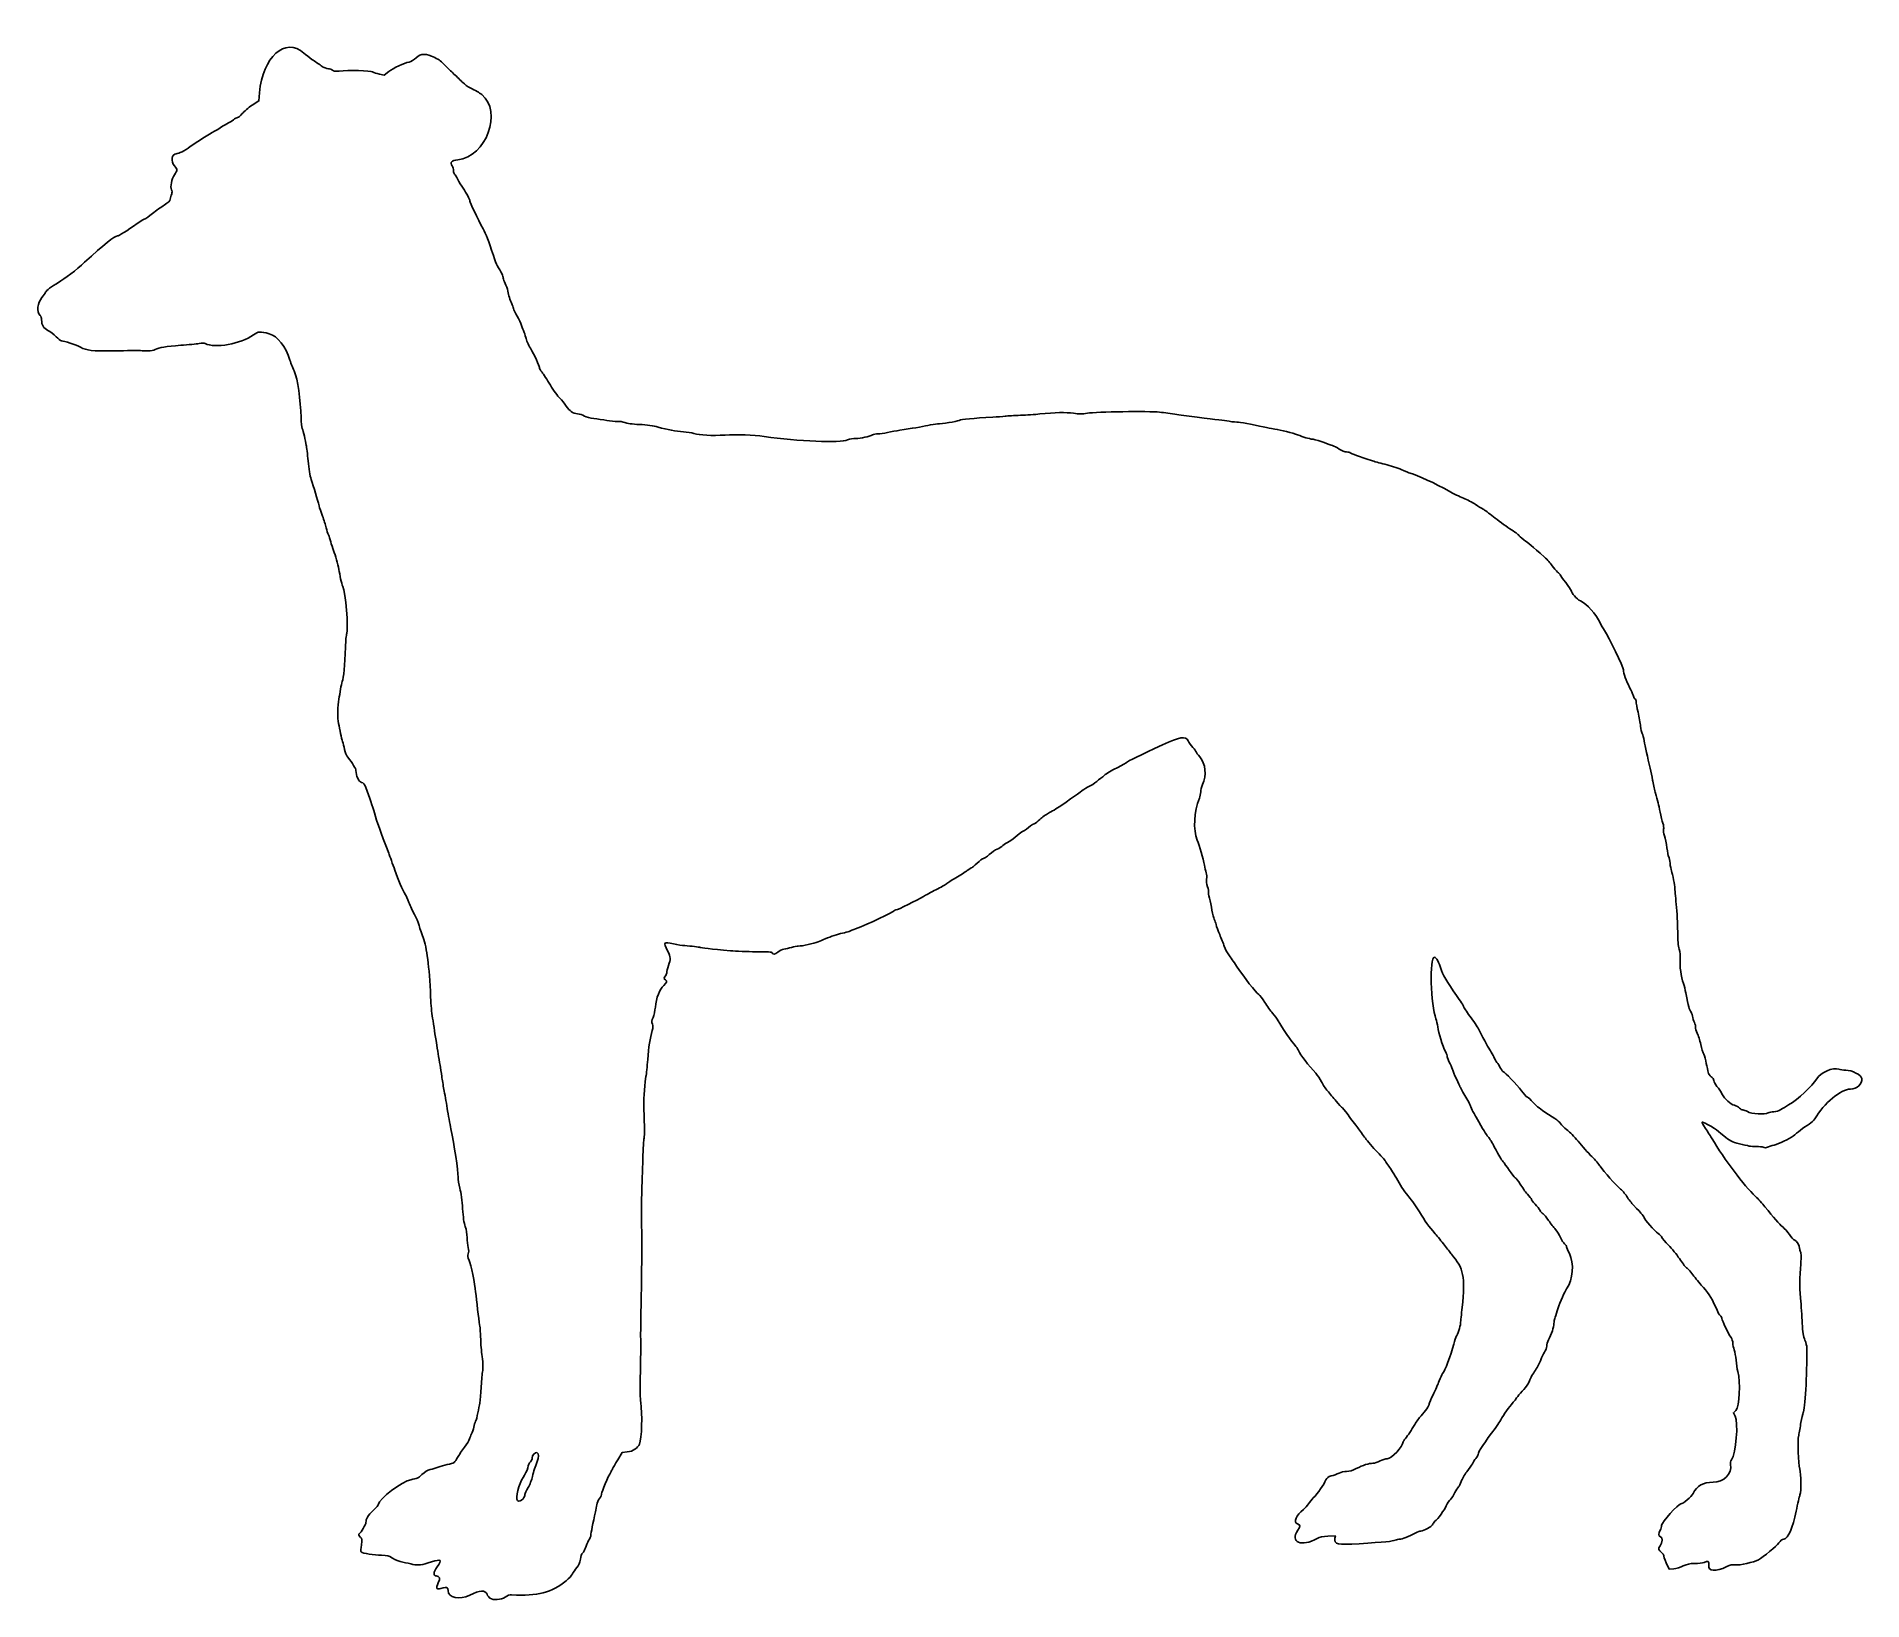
# Model space of a CAD drawing. Extents: x -1 to 1515, y -1 to 1297.
import ezdxf

# ---------------------------------------------------------------- set-up
doc = ezdxf.new("R2010")
doc.units = 0
doc.layers.get('0').update_dxf_attribs({"linetype": 'CONTINUOUS'})

msp = doc.modelspace()

# ---------------------------------------------------------------- linework, layer by layer
at = {"color": 7}
for points in [[(283.416855, 1266.018615), (287.454855, 1265.180415), (291.291855, 1268.108565)], [(177.73929, 1240.16688), (183.378915, 1243.83528), (183.938205, 1250.55333)], [(1408.998255, 152.374065), (1407.50613, 155.163615), (1409.42418, 157.081665)], [(489.242805, 122.537475), (484.900155, 121.9941), (481.285605, 115.9941)], [(402.69543, 83.752725), (402.69525, 83.7525)], [(1076.73768, 50.922765), (1077.16878, 53.07834), (1070.900655, 52.684365)], [(1357.97553, 25.63149), (1354.13103, 25.32084), (1351.66338, 30.662865)], [(375.23028, 1.214625), (375.27, 1.125)]]:
    msp.add_lwpolyline(points, dxfattribs=at)
for points in [[(183.938205, 1250.55333), (186.41313, 1280.28108), (205.374705, 1297.23183), (220.733955, 1283.44683)], [(220.733955, 1283.44683), (222.304305, 1282.03743), (225.341805, 1279.69968), (227.483955, 1278.251805)], [(227.483955, 1278.251805), (229.626105, 1276.80393), (233.020005, 1274.45793), (235.025955, 1273.03848)], [(291.291855, 1268.108565), (295.271055, 1271.14524), (303.748605, 1275.15159), (308.172855, 1276.086315)], [(308.172855, 1276.086315), (309.57228, 1276.381942), (312.19203, 1277.983215), (313.994505, 1279.644765)], [(313.994505, 1279.644765), (317.933955, 1283.27604), (322.321005, 1283.325465), (329.338005, 1279.81746)], [(329.338005, 1279.81746), (333.17013, 1277.901735), (334.63398, 1276.76286), (339.003255, 1272.29796)], [(235.025955, 1273.03848), (237.38493, 1271.369205), (239.53803, 1270.457655), (241.121655, 1270.457655)], [(241.121655, 1270.457655), (242.46828, 1270.457655), (244.019655, 1269.91596), (244.569105, 1269.253905)], [(244.569105, 1269.253905), (245.38998, 1268.264805), (246.37608, 1268.15178), (250.098405, 1268.619915)], [(250.098405, 1268.619915), (257.354505, 1269.532515), (275.953905, 1269.018615), (277.798155, 1267.85454)], [(277.798155, 1267.85454), (278.667555, 1267.305787), (281.195955, 1266.47964), (283.416855, 1266.018615)], [(339.003255, 1272.29796), (340.034505, 1271.244135), (342.89283, 1268.45841), (345.355005, 1266.10746)], [(345.355005, 1266.10746), (347.817255, 1263.75651), (351.10323, 1260.58521), (352.65723, 1259.06016)], [(352.65723, 1259.06016), (354.21123, 1257.53511), (356.92173, 1255.582785), (358.68048, 1254.72171)], [(368.36148, 1249.08306), (385.83573, 1235.01456), (371.94663, 1197.05406), (348.53523, 1194.89481)], [(358.68048, 1254.72171), (363.57798, 1252.32396), (366.31848, 1250.727585), (368.36148, 1249.08306)], [(156.756165, 1224.724305), (158.612415, 1225.652805), (161.085165, 1227.210105), (162.25119, 1228.184955)], [(162.25119, 1228.184955), (163.41369, 1229.159955), (164.98119, 1229.957955), (165.72369, 1229.957955)], [(165.72369, 1229.957955), (166.468868, 1229.957955), (168.20829, 1231.42953), (169.58904, 1233.22818)], [(169.58904, 1233.22818), (170.96979, 1235.02683), (174.637365, 1238.14923), (177.73929, 1240.16688)], [(126.381165, 1205.865405), (131.959665, 1209.94038), (142.014165, 1216.253655), (146.631165, 1218.581655)], [(146.631165, 1218.581655), (147.868665, 1219.205475), (149.893665, 1220.462955), (151.131165, 1221.376005)], [(151.131165, 1221.376005), (152.368665, 1222.289055), (154.899915, 1223.795805), (156.756165, 1224.724305)], [(113.245665, 1189.94478), (110.050665, 1193.59728), (111.033165, 1199.95728), (114.805665, 1199.95728)], [(114.805665, 1199.95728), (116.805015, 1199.95728), (121.745115, 1202.47863), (126.381165, 1205.865405)], [(110.906963, 1170.12108), (109.644488, 1172.47998), (110.903213, 1178.93433), (113.332463, 1182.55533)], [(113.332463, 1182.55533), (116.014538, 1186.55403), (116.011688, 1186.79448), (113.245665, 1189.94478)], [(348.53523, 1194.89481), (343.36728, 1194.418208), (341.86683, 1192.798185), (343.825305, 1189.809285)], [(343.825305, 1189.809285), (344.473373, 1188.820185), (345.00363, 1187.006535), (345.00363, 1185.77886)], [(345.00363, 1185.77886), (345.00363, 1184.551185), (345.34755, 1183.33416), (345.76788, 1183.07436)], [(345.76788, 1183.07436), (346.188218, 1182.814575), (347.409105, 1180.85406), (348.48093, 1178.71761)], [(110.989703, 1166.49318), (111.447038, 1167.90348), (111.418253, 1169.16573), (110.906963, 1170.12108)], [(348.48093, 1178.71761), (349.552755, 1176.58116), (351.54903, 1173.26031), (352.91718, 1171.33791)], [(352.91718, 1171.33791), (355.879905, 1167.174735), (358.503705, 1162.18191), (358.503705, 1160.70666)], [(95.083403, 1150.267905), (97.956428, 1152.63978), (102.367253, 1155.842655), (104.885153, 1157.38533)], [(104.885153, 1157.38533), (108.274928, 1159.46223), (109.570328, 1160.727555), (109.875803, 1162.26033)], [(109.875803, 1162.26033), (110.1027, 1163.398905), (110.603955, 1165.30368), (110.989703, 1166.49318)], [(358.503705, 1160.70666), (358.503705, 1159.589235), (365.00643, 1145.97816), (369.491205, 1137.70791)], [(65.943503, 1131.701655), (67.123403, 1131.706155), (73.847003, 1135.92438), (82.385753, 1142.017905)], [(82.385753, 1142.017905), (85.420403, 1144.18353), (88.343528, 1145.955405), (88.881503, 1145.955405)], [(88.881503, 1145.955405), (89.419508, 1145.955405), (92.210378, 1147.89603), (95.083403, 1150.267905)], [(369.491205, 1137.70791), (372.143055, 1132.81791), (373.95438, 1128.14016), (378.058455, 1115.58291)], [(38.722253, 1109.879655), (54.782003, 1124.735655), (63.460253, 1131.692655), (65.943503, 1131.701655)], [(16.991753, 1093.080405), (22.076303, 1095.97578), (31.907753, 1103.576655), (38.722253, 1109.879655)], [(378.058455, 1115.58291), (379.27188, 1111.87041), (380.665605, 1108.15791), (381.15558, 1107.33291)], [(381.15558, 1107.33291), (384.501405, 1101.699735), (386.22813, 1098.12366), (386.239905, 1096.80366)], [(6.335753, 1085.035155), (6.82086, 1086.493905), (11.105153, 1089.728805), (16.991753, 1093.080405)], [(386.239905, 1096.80366), (386.247405, 1095.96276), (386.970938, 1093.93776), (387.84783, 1092.30366)], [(387.84783, 1092.30366), (388.724723, 1090.66956), (389.69823, 1087.81386), (390.01128, 1085.95761)], [(1.781603, 1065.803955), (-1.210297, 1069.11003), (-0.486847, 1076.089455), (3.320078, 1080.645705)], [(3.320078, 1080.645705), (4.741778, 1082.347305), (6.098828, 1084.32258), (6.335753, 1085.035155)], [(390.01128, 1085.95761), (390.60651, 1082.42796), (391.824705, 1078.631685), (393.38058, 1075.45761)], [(2.995328, 1062.196305), (2.995328, 1063.44288), (2.449163, 1065.06633), (1.781603, 1065.803955)], [(8.273078, 1053.316305), (4.449128, 1055.251305), (2.995328, 1057.703805), (2.995328, 1062.196305)], [(393.38058, 1075.45761), (393.886088, 1074.42636), (394.51758, 1072.666935), (394.78398, 1071.54771)], [(394.78398, 1071.54771), (395.050328, 1070.42856), (396.408105, 1067.55981), (397.801305, 1065.17271)], [(397.801305, 1065.17271), (399.194505, 1062.78561), (400.873305, 1059.23346), (401.53203, 1057.27896)], [(15.061328, 1048.096155), (13.313378, 1049.961105), (10.258628, 1052.31018), (8.273078, 1053.316305)], [(19.601603, 1044.705405), (18.852398, 1044.705405), (16.809278, 1046.23128), (15.061328, 1048.096155)], [(178.864853, 1049.6196), (168.502103, 1042.11285), (146.664353, 1038.2181), (138.733853, 1042.461975)], [(192.004853, 1050.49335), (184.182353, 1052.6817), (182.981603, 1052.601825), (178.864853, 1049.6196)], [(209.209853, 1028.59335), (205.534853, 1040.16585), (198.942353, 1048.55835), (192.004853, 1050.49335)], [(401.53203, 1057.27896), (402.19074, 1055.32446), (403.032705, 1053.13071), (403.40298, 1052.40396)], [(403.40298, 1052.40396), (403.773308, 1051.677173), (404.463855, 1049.43651), (404.937555, 1047.424635)], [(404.937555, 1047.424635), (405.411233, 1045.41276), (407.15013, 1041.452835), (408.801855, 1038.624885)], [(35.260103, 1039.447905), (31.852103, 1041.187905), (21.364853, 1044.705405), (19.601603, 1044.705405)], [(63.380603, 1036.42128), (43.974353, 1036.187355), (41.032853, 1036.503885), (35.260103, 1039.447905)], [(85.130603, 1036.566773), (83.480603, 1036.611098), (73.693103, 1036.545623), (63.380603, 1036.42128)], [(91.635728, 1036.39215), (89.707928, 1036.4439), (86.780603, 1036.522492), (85.130603, 1036.566773)], [(97.260728, 1037.41575), (96.094778, 1036.801005), (93.563528, 1036.3404), (91.635728, 1036.39215)], [(118.505228, 1040.962425), (106.127228, 1040.12775), (100.679228, 1039.218225), (97.260728, 1037.41575)], [(133.738478, 1042.475325), (131.753903, 1042.074345), (124.898978, 1041.393525), (118.505228, 1040.962425)], [(138.733853, 1042.461975), (137.825828, 1042.947953), (136.100528, 1042.95255), (133.738478, 1042.475325)], [(408.801855, 1038.624885), (412.288755, 1032.654435), (416.253555, 1024.058385), (416.253555, 1022.468385)], [(213.027578, 1018.84335), (211.844978, 1021.31835), (210.127028, 1025.70585), (209.209853, 1028.59335)], [(218.357603, 980.96835), (218.03205, 995.1966), (215.404328, 1013.86935), (213.027578, 1018.84335)], [(416.253555, 1022.468385), (416.253555, 1021.8639), (417.238905, 1020.12351), (418.443105, 1018.600785)], [(418.443105, 1018.600785), (419.64738, 1017.078135), (422.784855, 1012.288485), (425.415405, 1007.957535)], [(425.415405, 1007.957535), (428.04588, 1003.626285), (431.532405, 998.732535), (433.163655, 997.082535)], [(433.163655, 997.082535), (434.79453, 995.432535), (437.20263, 992.50236), (438.515055, 990.57096)], [(438.515055, 990.57096), (441.449055, 986.253135), (443.74143, 984.69186), (447.912555, 984.17046)], [(831.753255, 983.98146), (844.036005, 985.282635), (853.665255, 985.483035), (859.724505, 984.563505)], [(871.177005, 984.61833), (878.49018, 985.84713), (922.201755, 986.48103), (931.128255, 985.48773)], [(931.128255, 985.48773), (934.840755, 985.07463), (941.253255, 984.230505), (945.378255, 983.61198)], [(219.388253, 971.96835), (218.911058, 972.9996), (218.447228, 977.0496), (218.357603, 980.96835)], [(221.155628, 965.59335), (220.66077, 968.06835), (219.865478, 970.9371), (219.388253, 971.96835)], [(447.912555, 984.17046), (449.68143, 983.949353), (452.258805, 983.08791), (453.64008, 982.25616)], [(453.64008, 982.25616), (455.09088, 981.38256), (458.416605, 980.49096), (461.51508, 980.14506)], [(461.51508, 980.14506), (464.465055, 979.815735), (469.24083, 979.13331), (472.12833, 978.628635)], [(472.12833, 978.628635), (475.01583, 978.1239), (478.96893, 977.776185), (480.91308, 977.855985)], [(480.91308, 977.855985), (482.85708, 977.935763), (485.67408, 977.488613), (487.17303, 976.86231)], [(487.17303, 976.86231), (488.84088, 976.165448), (493.58073, 975.547635), (499.38828, 975.27006)], [(499.38828, 975.27006), (505.765905, 974.965298), (510.84603, 974.26176), (514.87803, 973.124835)], [(514.87803, 973.124835), (522.73653, 970.909185), (529.25703, 969.69036), (535.80678, 969.212985)], [(705.378255, 968.610435), (708.265755, 969.23019), (712.822005, 970.06386), (715.503255, 970.463085)], [(715.503255, 970.463085), (724.972005, 971.87286), (733.935255, 973.451235), (738.753255, 974.55726)], [(738.753255, 974.55726), (741.434505, 975.17274), (744.978255, 975.69531), (746.628255, 975.71856)], [(746.628255, 975.71856), (750.93933, 975.779235), (761.987505, 977.60931), (764.628255, 978.70026)], [(764.628255, 978.70026), (766.686705, 979.550535), (776.235255, 980.44341), (792.753255, 981.330135)], [(792.753255, 981.330135), (796.259505, 981.518363), (800.815755, 981.878513), (802.878255, 982.13046)], [(802.878255, 982.13046), (804.940755, 982.382423), (810.678255, 982.732148), (815.628255, 982.90761)], [(815.628255, 982.90761), (820.578255, 983.083095), (827.834505, 983.566343), (831.753255, 983.98146)], [(859.724505, 984.563505), (864.31008, 983.867588), (866.779455, 983.8794), (871.177005, 984.61833)], [(945.378255, 983.61198), (949.503255, 982.99341), (957.097005, 981.96243), (962.253255, 981.320805)], [(962.253255, 981.320805), (979.843005, 979.13223), (983.629005, 978.644655), (988.878255, 977.892405)], [(988.878255, 977.892405), (991.765755, 977.47857), (995.309505, 977.12688), (996.753255, 977.11083)], [(996.753255, 977.11083), (998.197005, 977.09478), (1002.584505, 976.397115), (1006.503255, 975.560505)], [(1006.503255, 975.560505), (1017.728505, 973.163955), (1023.915255, 971.92383), (1026.753255, 971.501505)], [(1026.753255, 971.501505), (1031.45733, 970.80144), (1042.047255, 968.120205), (1045.501755, 966.75438)], [(222.727928, 958.09335), (222.35802, 959.74335), (221.650478, 963.11835), (221.155628, 965.59335)], [(224.261528, 944.96835), (223.78797, 950.5371), (223.097828, 956.44335), (222.727928, 958.09335)], [(535.80678, 969.212985), (538.73358, 968.999655), (542.647005, 968.368635), (544.50303, 967.810785)], [(544.50303, 967.810785), (549.509955, 966.305985), (559.38828, 965.80911), (570.37803, 966.509235)], [(570.37803, 966.509235), (580.17078, 967.133115), (593.92428, 966.620055), (603.00303, 965.29221)], [(603.00303, 965.29221), (630.73728, 961.235685), (665.98278, 959.81106), (672.16653, 962.49651)], [(672.16653, 962.49651), (673.70013, 963.162578), (676.80558, 963.707535), (679.06743, 963.707535)], [(679.06743, 963.707535), (683.23248, 963.707535), (690.14868, 965.180085), (692.90043, 966.652635)], [(692.90043, 966.652635), (693.72768, 967.095353), (695.692305, 967.46346), (697.266255, 967.470585)], [(697.266255, 967.470585), (698.84028, 967.478085), (702.49053, 967.99068), (705.378255, 968.610435)], [(1045.501755, 966.75438), (1050.910155, 964.61643), (1054.378755, 963.60108), (1058.512005, 962.946405)], [(1058.512005, 962.946405), (1060.63833, 962.609565), (1064.74053, 961.439055), (1067.628255, 960.34518)], [(1067.628255, 960.34518), (1070.515755, 959.25138), (1073.722005, 958.08873), (1074.753255, 957.761505)], [(1074.753255, 957.761505), (1075.784505, 957.434325), (1078.297455, 956.10708), (1080.337605, 954.81213)], [(226.853003, 929.59335), (225.741428, 932.965725), (224.814578, 938.46435), (224.261528, 944.96835)], [(1080.337605, 954.81213), (1082.444055, 953.475105), (1085.053005, 952.457655), (1086.375105, 952.457655)], [(1086.375105, 952.457655), (1087.65558, 952.457655), (1089.02388, 952.139213), (1089.415755, 951.750015)], [(1089.415755, 951.750015), (1090.046955, 951.123113), (1096.91433, 948.626715), (1107.003255, 945.35679)], [(1107.003255, 945.35679), (1108.859505, 944.755148), (1113.91968, 943.36344), (1118.248005, 942.264165)], [(1118.248005, 942.264165), (1122.576405, 941.16489), (1128.651255, 939.164715), (1131.748005, 937.81944)], [(233.381078, 907.84335), (232.173578, 912.441075), (228.781628, 923.7426), (226.853003, 929.59335)], [(1131.748005, 937.81944), (1134.84468, 936.474165), (1138.222005, 935.13894), (1139.253255, 934.85229)], [(1139.253255, 934.85229), (1145.19588, 933.20064), (1160.148255, 926.26704), (1171.503255, 919.89654)], [(1171.503255, 919.89654), (1175.009505, 917.92959), (1180.357755, 915.32934), (1183.387755, 914.118165)], [(1183.387755, 914.118165), (1186.417755, 912.90699), (1190.805255, 910.62414), (1193.137755, 909.045165)], [(236.224778, 899.21835), (235.094078, 902.3121), (233.814428, 906.19335), (233.381078, 907.84335)], [(239.223428, 889.6071), (238.704825, 891.7995), (237.355403, 896.1246), (236.224778, 899.21835)], [(1193.137755, 909.045165), (1195.470255, 907.46619), (1198.39113, 905.64714), (1199.62863, 905.00289)], [(1199.62863, 905.00289), (1200.86613, 904.35864), (1204.74738, 901.52289), (1208.25363, 898.70124)], [(1208.25363, 898.70124), (1211.75988, 895.87959), (1217.91963, 891.419565), (1221.94113, 888.78999)], [(241.166303, 883.6071), (240.616343, 884.7147), (239.742053, 887.4147), (239.223428, 889.6071)], [(243.062003, 877.84335), (242.569343, 879.90585), (241.716278, 882.4995), (241.166303, 883.6071)], [(1221.94113, 888.78999), (1225.963005, 886.16049), (1229.25363, 883.72689), (1229.25363, 883.38189)], [(1229.25363, 883.38189), (1229.25363, 883.036905), (1231.194255, 881.34069), (1233.56613, 879.61239)], [(1233.56613, 879.61239), (1237.58868, 876.681465), (1239.83088, 874.780815), (1250.69238, 865.09539)], [(245.347403, 870.597525), (244.583078, 872.520225), (243.554603, 875.78085), (243.062003, 877.84335)], [(249.800078, 854.968275), (248.925128, 859.6755), (246.992528, 866.459025), (245.347403, 870.597525)], [(1250.69238, 865.09539), (1252.99713, 863.040165), (1255.899555, 859.833915), (1257.14223, 857.97039)], [(251.238353, 847.198275), (250.792305, 849.61545), (250.145078, 853.111875), (249.800078, 854.968275)], [(1257.14223, 857.97039), (1258.38483, 856.106865), (1260.380805, 853.79829), (1261.57773, 852.84024)], [(1261.57773, 852.84024), (1262.774655, 851.88219), (1263.75393, 850.780215), (1263.75393, 850.391415)], [(1263.75393, 850.391415), (1263.75393, 850.002563), (1265.77893, 847.13619), (1268.25393, 844.021665)], [(253.098728, 840.77415), (252.521565, 841.890225), (251.684378, 844.7811), (251.238353, 847.198275)], [(256.315253, 801.7179), (257.873378, 805.698375), (255.341978, 836.43615), (253.098728, 840.77415)], [(1268.25393, 844.021665), (1270.72893, 840.90714), (1272.75393, 838.01994), (1272.75393, 837.60564)], [(1272.75393, 837.60564), (1272.75393, 835.598865), (1277.531805, 830.151465), (1280.45868, 828.82164)], [(1280.45868, 828.82164), (1286.15823, 826.23159), (1293.35343, 818.12589), (1297.18968, 809.97414)], [(1297.18968, 809.97414), (1297.864755, 808.53969), (1299.346155, 806.00844), (1300.48173, 804.34914)], [(1300.48173, 804.34914), (1303.811805, 799.48344), (1316.25423, 773.62764), (1316.25423, 771.57339)], [(252.573728, 761.9679), (253.770878, 765.0759), (254.733728, 775.30065), (255.257528, 790.4679)], [(255.257528, 790.4679), (255.435608, 795.62415), (255.911588, 800.68665), (256.315253, 801.7179)], [(251.195003, 755.5929), (251.55609, 758.0679), (252.176528, 760.93665), (252.573728, 761.9679)], [(1316.25423, 771.57339), (1316.25423, 769.045215), (1318.566855, 762.47589), (1321.37298, 757.03314)], [(249.567923, 727.0929), (248.544473, 731.54085), (248.638373, 742.07415), (249.748403, 747.3429)], [(249.748403, 747.3429), (250.182938, 749.4054), (250.833878, 753.1179), (251.195003, 755.5929)], [(1321.37298, 757.03314), (1322.635155, 754.58514), (1323.88908, 751.668015), (1324.159605, 750.550515)], [(1324.159605, 750.550515), (1324.430055, 749.43309), (1325.124555, 748.12614), (1325.702805, 747.646215)], [(1325.702805, 747.646215), (1326.28113, 747.16629), (1326.75423, 746.031765), (1326.75423, 745.125015)], [(1326.75423, 745.125015), (1326.75423, 744.218265), (1327.45833, 740.293965), (1328.31888, 736.404015)], [(1328.31888, 736.404015), (1329.179505, 732.514365), (1330.12458, 727.307265), (1330.419105, 724.832265)], [(251.257298, 718.8429), (250.802693, 721.3179), (250.042448, 725.0304), (249.567923, 727.0929)], [(252.853073, 712.0929), (252.42999, 713.3304), (251.711873, 716.3679), (251.257298, 718.8429)], [(954.841455, 712.66734), (952.76523, 716.820015), (947.79918, 716.06649), (933.609705, 709.44564)], [(958.779855, 707.227665), (957.278955, 708.88899), (955.50663, 711.33684), (954.841455, 712.66734)], [(1330.419105, 724.832265), (1330.713555, 722.357265), (1331.343855, 719.62434), (1331.81958, 718.759065)], [(1331.81958, 718.759065), (1332.29538, 717.89379), (1333.03383, 715.19379), (1333.460505, 712.759065)], [(1333.460505, 712.759065), (1334.243955, 708.28899), (1336.279305, 698.916315), (1338.412005, 689.957565)], [(254.567798, 705.494625), (254.047778, 707.88615), (253.276148, 710.8554), (252.853073, 712.0929)], [(257.136548, 699.119625), (256.243748, 700.23435), (255.087773, 703.1031), (254.567798, 705.494625)], [(264.002723, 688.051875), (264.002723, 689.4909), (261.095873, 694.1766), (257.136548, 699.119625)], [(933.609705, 709.44564), (914.789955, 700.66464), (904.952955, 695.83464), (903.743955, 694.78314)], [(961.50873, 703.50489), (961.50873, 703.89111), (960.280755, 705.56634), (958.779855, 707.227665)], [(964.48458, 699.36429), (962.847855, 701.25534), (961.50873, 703.11864), (961.50873, 703.50489)], [(966.77823, 676.36254), (970.356405, 684.24804), (969.417405, 693.66504), (964.48458, 699.36429)], [(268.465223, 678.249375), (266.297723, 678.676875), (264.002723, 683.731875), (264.002723, 688.051875)], [(885.326205, 684.12744), (883.707855, 682.81464), (880.865055, 680.501565), (879.008805, 678.98739)], [(895.436205, 690.152715), (891.49413, 688.15164), (886.944705, 685.44024), (885.326205, 684.12744)], [(903.743955, 694.78314), (903.116805, 694.237485), (899.37843, 692.15379), (895.436205, 690.152715)], [(1338.412005, 689.957565), (1339.05033, 687.276315), (1339.94718, 682.888815), (1340.40513, 680.207565)], [(272.097623, 673.962975), (270.881648, 677.0991), (270.201098, 677.9022), (268.465223, 678.249375)], [(279.379448, 652.853475), (277.838648, 658.377225), (275.403548, 665.436225), (272.097623, 673.962975)], [(868.354455, 672.46404), (867.402105, 671.525415), (861.602355, 667.44699), (849.095955, 658.92129)], [(872.479455, 674.827515), (870.744555, 674.053815), (868.888305, 672.99024), (868.354455, 672.46404)], [(879.008805, 678.98739), (877.152555, 677.473215), (874.214355, 675.60129), (872.479455, 674.827515)], [(964.222305, 665.04939), (964.792305, 666.40404), (965.266155, 668.76654), (965.27523, 670.29939)], [(965.27523, 670.29939), (965.28423, 671.83224), (965.96058, 674.560665), (966.77823, 676.36254)], [(1340.40513, 680.207565), (1340.863005, 677.526315), (1341.878655, 672.970065), (1342.66203, 670.082565)], [(1342.66203, 670.082565), (1344.768855, 662.317065), (1345.287555, 660.187815), (1346.681505, 653.582565)], [(291.215948, 619.478475), (284.075348, 637.959975), (281.539448, 645.110475), (279.379448, 652.853475)], [(838.976955, 652.69374), (836.86998, 651.62604), (833.65323, 649.28079), (831.82863, 647.481915)], [(849.095955, 658.92129), (845.63763, 656.563815), (841.084455, 653.76144), (838.976955, 652.69374)], [(962.45583, 630.33639), (958.88763, 638.86239), (959.669655, 654.23064), (964.222305, 665.04939)], [(1346.681505, 653.582565), (1347.37788, 650.282565), (1348.41243, 646.13049), (1348.980405, 644.356065)], [(817.26753, 637.461315), (816.866805, 637.461315), (814.948755, 635.973915), (813.00513, 634.155915)], [(822.34248, 640.836315), (819.952005, 638.980065), (817.668255, 637.461315), (817.26753, 637.461315)], [(827.600055, 644.211315), (827.098905, 644.211315), (824.732955, 642.692565), (822.34248, 640.836315)], [(831.82863, 647.481915), (830.00403, 645.683115), (828.101205, 644.211315), (827.600055, 644.211315)], [(1348.980405, 644.356065), (1349.54838, 642.58134), (1349.80983, 640.319415), (1349.56143, 639.32964)], [(1349.56143, 639.32964), (1349.312955, 638.33979), (1349.63343, 635.910615), (1350.274005, 633.93144)], [(796.34673, 622.87689), (794.814105, 622.236667), (791.84973, 620.193765), (789.75918, 618.33714)], [(801.008355, 625.79364), (799.977105, 624.829665), (797.879355, 623.51709), (796.34673, 622.87689)], [(806.177355, 629.198415), (804.365655, 628.289715), (802.039605, 626.757615), (801.008355, 625.79364)], [(813.00513, 634.155915), (811.06158, 632.337915), (807.98913, 630.10704), (806.177355, 629.198415)], [(968.324055, 609.44814), (967.31118, 615.40899), (964.46898, 625.52589), (962.45583, 630.33639)], [(1350.274005, 633.93144), (1350.914355, 631.95219), (1351.816305, 627.47829), (1352.27838, 623.98944)], [(1352.27838, 623.98944), (1352.740455, 620.500515), (1353.41088, 617.09949), (1353.76833, 616.43169)], [(296.242148, 605.268975), (294.513698, 610.4028), (292.251848, 616.797225), (291.215948, 619.478475)], [(775.134255, 607.46139), (774.802005, 607.46139), (773.14713, 606.435465), (771.45678, 605.18154)], [(779.70348, 611.21139), (777.522705, 609.14889), (775.46658, 607.46139), (775.134255, 607.46139)], [(784.813455, 614.96139), (784.183755, 614.96139), (781.884255, 613.27389), (779.70348, 611.21139)], [(789.75918, 618.33714), (787.668705, 616.480515), (785.44308, 614.96139), (784.813455, 614.96139)], [(969.799755, 603.21174), (969.32808, 604.640865), (968.66403, 607.44729), (968.324055, 609.44814)], [(1353.76833, 616.43169), (1354.125705, 615.76386), (1354.63323, 613.387215), (1354.896105, 611.15019)], [(1354.896105, 611.15019), (1355.158905, 608.91324), (1355.69778, 606.07044), (1356.09348, 604.83294)], [(305.221148, 584.978475), (302.366948, 589.530825), (298.912223, 597.337725), (296.242148, 605.268975)], [(754.13328, 593.982915), (753.30828, 593.243835), (749.42703, 591.078465), (745.50828, 589.170915)], [(762.00828, 599.11419), (758.50203, 597.031065), (754.95828, 594.721965), (754.13328, 593.982915)], [(771.45678, 605.18154), (769.766355, 603.927615), (765.514605, 601.197315), (762.00828, 599.11419)], [(970.164555, 597.986565), (970.435605, 599.431215), (970.27143, 601.78254), (969.799755, 603.21174)], [(970.894905, 591.677265), (970.12038, 594.009165), (969.852555, 596.323215), (970.164555, 597.986565)], [(971.681955, 587.28909), (971.921805, 587.677185), (971.567655, 589.65189), (970.894905, 591.677265)], [(1356.09348, 604.83294), (1356.999555, 601.99944), (1358.82483, 592.57569), (1358.853555, 590.58294)], [(307.932698, 578.603475), (306.829298, 581.490975), (305.609048, 584.359725), (305.221148, 584.978475)], [(312.577598, 568.478475), (311.126348, 571.159725), (309.036098, 575.715975), (307.932698, 578.603475)], [(735.00828, 583.49184), (730.32078, 580.61184), (713.73078, 572.36934), (712.25328, 572.36934)], [(745.50828, 589.170915), (741.58953, 587.263365), (736.86453, 584.707815), (735.00828, 583.49184)], [(972.44943, 582.209715), (971.78748, 584.615265), (971.442105, 586.900965), (971.681955, 587.28909)], [(974.630955, 572.113965), (974.093055, 575.260965), (973.11138, 579.803715), (972.44943, 582.209715)], [(1358.853555, 590.58294), (1358.865555, 589.75794), (1359.400605, 583.68294), (1360.042755, 577.08294)], [(1360.042755, 577.08294), (1360.684905, 570.48294), (1361.22018, 560.33469), (1361.232255, 554.53194)], [(316.156748, 560.228475), (315.639473, 562.084725), (314.028848, 565.797225), (312.577598, 568.478475)], [(710.675505, 571.7652), (709.83948, 570.4125), (689.245755, 560.68095), (678.710505, 556.6602)], [(712.25328, 572.36934), (711.590858, 572.36934), (710.880855, 572.09748), (710.675505, 571.7652)], [(976.56513, 564.613965), (976.03923, 565.591965), (975.168855, 568.966965), (974.630955, 572.113965)], [(978.07113, 560.21079), (977.76873, 561.65454), (977.09103, 563.635965), (976.56513, 564.613965)], [(319.749248, 549.488475), (318.286748, 553.515975), (316.666748, 558.368475), (316.156748, 560.228475)], [(325.964348, 500.127225), (324.725648, 526.479225), (322.955423, 540.538725), (319.749248, 549.488475)], [(527.707005, 544.1595), (519.050505, 545.9415), (519.149505, 546.0564), (522.710505, 538.363125)], [(647.585505, 545.85735), (644.12823, 544.460175), (634.327755, 542.371125), (631.226505, 542.370225)], [(653.585505, 548.387925), (651.935505, 547.6629), (649.235505, 546.5241), (647.585505, 545.85735)], [(667.835505, 553.057425), (663.798855, 552.271575), (658.391505, 550.4997), (653.585505, 548.387925)], [(673.460505, 554.579775), (672.429255, 554.14401), (669.898005, 553.458975), (667.835505, 553.057425)], [(678.710505, 556.6602), (676.854255, 555.951742), (674.491755, 555.0156), (673.460505, 554.579775)], [(981.01518, 551.96079), (979.69833, 555.05454), (978.373455, 558.76704), (978.07113, 560.21079)], [(984.83208, 542.28654), (984.04968, 544.51344), (982.332105, 548.86674), (981.01518, 551.96079)], [(1361.232255, 554.53194), (1361.248005, 547.04889), (1361.60688, 542.79594), (1362.46683, 539.90694)], [(522.710505, 538.363125), (525.372555, 532.611675), (525.41508, 531.92565), (523.460505, 526.244625)], [(536.960505, 542.752725), (535.104255, 542.860882), (530.94018, 543.493927), (527.707005, 544.1595)], [(549.657255, 541.27755), (549.032708, 541.663537), (542.372055, 542.437425), (536.960505, 542.752725)], [(574.835505, 538.491825), (558.568005, 540.0042), (550.223505, 540.927375), (549.657255, 541.27755)], [(596.071005, 537.733575), (588.92898, 537.726075), (579.373005, 538.06995), (574.835505, 538.491825)], [(609.463755, 536.68095), (609.134108, 537.54), (606.58143, 537.740625), (596.071005, 537.733575)], [(614.31183, 537.464775), (611.846655, 535.3905), (610.06923, 535.1031), (609.463755, 536.68095)], [(619.29513, 539.763975), (617.760405, 539.514232), (615.517905, 538.479525), (614.31183, 537.464775)], [(625.601505, 541.293825), (623.667705, 540.70215), (620.829855, 540.013725), (619.29513, 539.763975)], [(631.226505, 542.370225), (630.06648, 542.369887), (627.53523, 541.885515), (625.601505, 541.293825)], [(988.52718, 535.161465), (987.27723, 536.853315), (985.61448, 540.05964), (984.83208, 542.28654)], [(995.091705, 525.613965), (992.731155, 529.173165), (989.777055, 533.469465), (988.52718, 535.161465)], [(1159.28748, 533.20959), (1155.03273, 533.20959), (1156.05258, 493.18059), (1160.592855, 481.97034)], [(1164.615705, 523.92684), (1163.519805, 528.207765), (1160.648805, 533.20959), (1159.28748, 533.20959)], [(1362.46683, 539.90694), (1363.30713, 537.08424), (1363.551555, 534.33639), (1363.26288, 530.95869)], [(1363.26288, 530.95869), (1362.820155, 525.77754), (1364.030955, 517.05894), (1365.97098, 511.45869)], [(520.835505, 517.619625), (520.216755, 517.1061), (519.710505, 516.257175), (519.710505, 515.733)], [(519.710505, 515.733), (519.710505, 515.2089), (520.216755, 514.585875), (520.835505, 514.348425)], [(521.960505, 520.21905), (521.960505, 519.30285), (521.454255, 518.13315), (520.835505, 517.619625)], [(523.460505, 526.244625), (522.635505, 523.846725), (521.960505, 521.135175), (521.960505, 520.21905)], [(1013.420955, 502.293465), (1011.18078, 503.76129), (1000.963455, 516.760965), (995.091705, 525.613965)], [(1177.646205, 501.33459), (1169.956455, 512.16609), (1165.767705, 519.42834), (1164.615705, 523.92684)], [(519.44718, 509.611725), (516.27333, 506.938275), (513.19473, 498.996225), (512.52123, 491.744475)], [(520.835505, 514.348425), (522.656355, 513.64965), (522.13698, 511.877475), (519.44718, 509.611725)], [(1018.53003, 495.587115), (1016.73303, 498.611865), (1014.43398, 501.629715), (1013.420955, 502.293465)], [(1183.50528, 492.15234), (1183.50528, 492.66519), (1180.867755, 496.79724), (1177.646205, 501.33459)], [(1365.97098, 511.45869), (1366.613955, 509.60244), (1367.53773, 506.05869), (1368.02373, 503.58369)], [(1368.02373, 503.58369), (1370.35128, 491.73069), (1370.91303, 489.54894), (1371.94293, 488.36169)], [(327.619898, 482.653725), (326.759423, 487.95885), (326.316623, 492.632475), (325.964348, 500.127225)], [(512.52123, 491.744475), (512.253038, 488.856975), (511.38648, 484.990125), (510.595455, 483.151725)], [(1024.932555, 486.710865), (1023.208155, 488.567865), (1020.326955, 492.56199), (1018.53003, 495.587115)], [(1029.68883, 480.33459), (1028.797305, 481.98459), (1026.65703, 484.85394), (1024.932555, 486.710865)], [(1188.745755, 484.27734), (1185.86448, 488.095815), (1183.506255, 491.639565), (1183.50528, 492.15234)], [(1371.94293, 488.36169), (1372.55253, 487.65894), (1373.241705, 485.83554), (1373.47443, 484.30974)], [(329.208098, 472.153725), (328.736033, 475.453725), (328.021373, 480.178725), (327.619898, 482.653725)], [(330.782273, 462.028725), (330.388553, 464.297475), (329.680223, 468.853725), (329.208098, 472.153725)], [(509.961855, 472.39335), (508.03653, 466.0971), (506.853555, 458.52735), (506.192505, 448.27485)], [(510.595455, 483.151725), (509.398005, 480.368325), (509.30523, 479.451675), (510.040988, 477.675375)], [(510.040988, 477.675375), (510.729443, 476.0133), (510.71196, 474.84645), (509.961855, 472.39335)], [(1044.28383, 459.11634), (1040.89323, 462.88929), (1032.60108, 474.94434), (1029.68883, 480.33459)], [(1160.592855, 481.97034), (1161.12423, 480.65829), (1161.775905, 477.638265), (1162.04103, 475.25904)], [(1162.04103, 475.25904), (1162.567305, 470.53554), (1166.019255, 459.57579), (1168.46478, 454.86354)], [(1196.11038, 473.20959), (1194.941205, 475.47834), (1191.627105, 480.45879), (1188.745755, 484.27734)], [(1205.87013, 455.39709), (1204.498605, 457.32759), (1201.07718, 463.57209), (1196.11038, 473.20959)], [(1373.47443, 484.30974), (1373.70708, 482.78394), (1374.45648, 480.357615), (1375.139655, 478.917915)], [(1375.139655, 478.917915), (1375.82283, 477.478215), (1376.24478, 475.68909), (1376.07738, 474.94209)], [(1376.07738, 474.94209), (1375.909905, 474.19509), (1376.51283, 472.065165), (1377.41718, 470.208915)], [(1377.41718, 470.208915), (1378.32153, 468.352665), (1379.671455, 464.133915), (1380.417105, 460.833915)], [(332.215073, 453.028725), (331.82076, 455.709975), (331.176023, 459.759975), (330.782273, 462.028725)], [(1046.60583, 455.190015), (1046.177955, 456.40449), (1045.133055, 458.17134), (1044.28383, 459.11634)], [(1060.73208, 436.909515), (1055.19798, 442.88469), (1047.37383, 453.009765), (1046.60583, 455.190015)], [(1168.46478, 454.86354), (1169.31288, 453.22944), (1170.00678, 451.27914), (1170.00678, 450.52959)], [(1208.582205, 450.344415), (1207.89663, 451.98879), (1206.676155, 454.26249), (1205.87013, 455.39709)], [(1380.417105, 460.833915), (1381.16268, 457.533915), (1382.27283, 453.821415), (1382.884005, 452.583915)], [(333.754823, 443.653725), (333.302288, 446.128725), (332.609423, 450.347475), (332.215073, 453.028725)], [(335.207273, 434.278725), (334.860938, 436.959975), (334.207298, 441.178725), (333.754823, 443.653725)], [(506.192505, 448.27485), (505.82124, 442.516725), (505.15083, 436.10385), (504.702705, 434.02485)], [(1170.00678, 450.52959), (1170.00678, 449.780115), (1171.01928, 447.16104), (1172.25678, 444.70959)], [(1172.25678, 444.70959), (1173.49428, 442.25814), (1174.50678, 439.88514), (1174.50678, 439.436265)], [(1211.208405, 445.844415), (1210.44963, 446.675115), (1209.267855, 448.700115), (1208.582205, 450.344415)], [(1214.187855, 441.146715), (1213.30788, 442.89984), (1211.96718, 445.01379), (1211.208405, 445.844415)], [(1216.513605, 437.959215), (1216.11438, 437.959215), (1215.067755, 439.39359), (1214.187855, 441.146715)], [(1382.884005, 452.583915), (1383.495255, 451.346415), (1384.458405, 447.971415), (1385.02443, 445.083915)], [(1385.02443, 445.083915), (1385.59038, 442.196415), (1386.252405, 438.88539), (1386.49563, 437.72604)], [(1476.697155, 432.122415), (1480.18848, 437.62764), (1489.974405, 441.987165), (1494.948405, 440.253915)], [(1494.948405, 440.253915), (1496.202405, 439.816815), (1498.813155, 439.45914), (1500.750105, 439.45914)], [(337.006373, 423.403725), (336.363188, 426.703725), (335.553548, 431.597475), (335.207273, 434.278725)], [(504.702705, 434.02485), (503.987295, 430.70535), (502.88073, 415.57935), (502.972155, 410.3691)], [(1065.556755, 429.709065), (1064.469855, 431.977815), (1062.298755, 435.21804), (1060.73208, 436.909515)], [(1070.58333, 422.131065), (1068.905655, 424.03014), (1066.64373, 427.44024), (1065.556755, 429.709065)], [(1174.50678, 439.436265), (1174.50678, 438.987465), (1175.85678, 435.791715), (1177.50678, 432.33459)], [(1177.50678, 432.33459), (1179.15678, 428.877465), (1180.50678, 425.85099), (1180.50678, 425.60904)], [(1180.50678, 425.60904), (1180.50678, 425.36709), (1182.34218, 422.124615), (1184.58543, 418.40349)], [(1231.540605, 422.332215), (1227.875655, 427.338165), (1217.662605, 437.959215), (1216.513605, 437.959215)], [(1386.49563, 437.72604), (1386.738855, 436.56669), (1387.909005, 434.90004), (1389.09603, 434.022465)], [(1389.09603, 434.022465), (1390.353555, 433.092765), (1391.25423, 431.72754), (1391.25423, 430.75119)], [(1391.25423, 430.75119), (1391.25423, 429.82959), (1392.425805, 427.614915), (1393.85778, 425.82969)], [(1393.85778, 425.82969), (1395.28968, 424.04454), (1397.159955, 421.304265), (1398.013905, 419.74029)], [(1453.249905, 410.531415), (1461.419655, 415.47849), (1472.770155, 425.930415), (1476.697155, 432.122415)], [(1500.750105, 439.45914), (1505.84403, 439.45914), (1513.789605, 435.363465), (1514.112105, 432.57144)], [(1514.112105, 432.57144), (1514.65878, 427.83939), (1510.25433, 423.70944), (1504.661355, 423.70944)], [(339.738173, 407.653725), (338.878898, 413.016225), (337.649573, 420.103725), (337.006373, 423.403725)], [(502.972155, 410.3691), (502.99023, 409.33785), (503.166878, 403.0941), (503.36466, 396.4941)], [(1077.66948, 413.693565), (1075.44978, 416.435115), (1072.261005, 420.23199), (1070.58333, 422.131065)], [(1082.28813, 408.70899), (1081.96758, 408.70899), (1079.889255, 410.952015), (1077.66948, 413.693565)], [(1184.58543, 418.40349), (1186.82868, 414.68244), (1189.06008, 410.38824), (1189.544055, 408.86124)], [(1236.481605, 417.050265), (1235.59533, 417.454065), (1233.37188, 419.830965), (1231.540605, 422.332215)], [(1240.98753, 412.813515), (1239.395505, 414.73989), (1237.36788, 416.64639), (1236.481605, 417.050265)], [(1250.25678, 405.159765), (1246.75053, 407.44299), (1242.57903, 410.88729), (1240.98753, 412.813515)], [(1398.013905, 419.74029), (1400.359455, 415.44429), (1405.046055, 411.14004), (1408.345905, 410.25129)], [(1408.345905, 410.25129), (1409.95218, 409.818765), (1411.878555, 408.788415), (1412.626755, 407.96169)], [(1446.874905, 406.658415), (1448.38473, 407.579715), (1451.25348, 409.322565), (1453.249905, 410.531415)], [(1504.661355, 423.70944), (1496.849355, 423.70944), (1482.614355, 411.83319), (1475.178855, 399.11169)], [(342.799523, 390.778725), (341.975123, 394.697475), (340.597523, 402.291225), (339.738173, 407.653725)], [(503.36466, 396.4941), (503.56245, 389.8941), (503.46255, 383.7726), (503.142653, 382.88985)], [(1087.62723, 402.25059), (1085.01123, 405.80274), (1082.608605, 408.70899), (1082.28813, 408.70899)], [(1095.60873, 391.56309), (1093.834905, 393.88914), (1090.243155, 398.698515), (1087.62723, 402.25059)], [(1189.544055, 408.86124), (1190.027955, 407.33409), (1190.966955, 405.24084), (1191.63063, 404.20959)], [(1191.63063, 404.20959), (1192.294305, 403.17834), (1193.35353, 401.41344), (1193.984505, 400.287615)], [(1193.984505, 400.287615), (1200.054255, 389.457615), (1202.021505, 386.240115), (1203.875505, 384.108615)], [(1264.86603, 394.054515), (1262.18688, 397.32399), (1261.57338, 397.79034), (1250.25678, 405.159765)], [(1386.116355, 394.409715), (1380.194355, 397.391115), (1380.22383, 397.450215), (1384.41408, 390.99849)], [(1399.518105, 384.912465), (1392.390105, 390.93789), (1390.861605, 392.021115), (1386.116355, 394.409715)], [(1412.626755, 407.96169), (1413.374955, 407.134965), (1414.59048, 406.45854), (1415.327955, 406.45854)], [(1415.327955, 406.45854), (1416.06543, 406.45854), (1417.78503, 405.820815), (1419.149205, 405.041415)], [(1419.149205, 405.041415), (1422.41373, 403.176315), (1433.656455, 402.427365), (1436.311455, 403.898115)], [(1436.311455, 403.898115), (1437.311505, 404.45214), (1439.47968, 404.922915), (1441.12968, 404.94429)], [(1441.12968, 404.94429), (1442.854905, 404.96679), (1445.29623, 405.69504), (1446.874905, 406.658415)], [(1470.297105, 394.61169), (1468.40718, 393.496815), (1465.21818, 391.23459), (1463.21058, 389.58459)], [(1475.178855, 399.11169), (1474.383855, 397.751565), (1472.187105, 395.726565), (1470.297105, 394.61169)], [(348.750623, 350.557725), (348.750623, 356.065425), (345.545948, 377.724225), (342.799523, 390.778725)], [(503.142653, 382.88985), (502.822763, 382.00755), (502.362278, 374.24535), (502.119353, 365.63985)], [(1101.98373, 382.95459), (1100.25138, 385.363365), (1097.38263, 389.237265), (1095.60873, 391.56309)], [(1112.06673, 371.32959), (1108.25328, 375.314565), (1103.71623, 380.54559), (1101.98373, 382.95459)], [(1203.875505, 384.108615), (1205.06013, 382.74669), (1207.37658, 379.03419), (1209.023205, 375.858615)], [(1270.06173, 389.252715), (1268.65653, 390.12114), (1266.31848, 392.281965), (1264.86603, 394.054515)], [(1278.61323, 380.379465), (1275.31503, 384.39144), (1271.466855, 388.384215), (1270.06173, 389.252715)], [(1289.88123, 367.757715), (1286.98218, 370.68759), (1281.91173, 376.367715), (1278.61323, 380.379465)], [(1384.41408, 390.99849), (1386.320205, 388.06359), (1388.723505, 384.248565), (1389.754755, 382.52049)], [(1389.754755, 382.52049), (1399.902255, 365.51649), (1416.445755, 343.56849), (1425.792255, 334.71024)], [(1412.629605, 378.381615), (1406.182905, 379.931715), (1404.300855, 380.86899), (1399.518105, 384.912465)], [(1457.469855, 385.00854), (1453.62723, 382.11144), (1445.399355, 378.143265), (1441.368105, 377.24304)], [(1463.21058, 389.58459), (1461.202905, 387.93459), (1458.619605, 385.87539), (1457.469855, 385.00854)], [(502.119353, 365.63985), (501.876428, 357.03435), (501.474915, 343.75035), (501.227078, 336.1191)], [(1119.00423, 363.31734), (1119.00423, 363.73899), (1115.88018, 367.344465), (1112.06673, 371.32959)], [(1209.023205, 375.858615), (1213.144305, 367.910865), (1214.682555, 365.293365), (1216.32453, 363.431865)], [(1296.941205, 359.794215), (1295.957205, 361.24419), (1292.780205, 364.82769), (1289.88123, 367.757715)], [(1420.504605, 376.47459), (1419.060855, 376.82919), (1415.517105, 377.68734), (1412.629605, 378.381615)], [(1426.879605, 376.00689), (1424.817105, 375.909465), (1421.948355, 376.119915), (1420.504605, 376.47459)], [(1432.32348, 375.44859), (1431.39183, 375.85299), (1428.942105, 376.10424), (1426.879605, 376.00689)], [(1435.69848, 375.532665), (1434.565005, 374.98014), (1433.465655, 374.95269), (1432.32348, 375.44859)], [(1441.368105, 377.24304), (1439.17443, 376.753065), (1436.62308, 375.983415), (1435.69848, 375.532665)], [(350.268173, 341.387475), (349.433498, 344.741025), (348.750623, 348.8676), (348.750623, 350.557725)], [(1121.445705, 359.60874), (1120.10508, 361.226865), (1119.006405, 362.895765), (1119.00423, 363.31734)], [(1128.818955, 347.82399), (1126.104255, 352.687515), (1122.78633, 357.99099), (1121.445705, 359.60874)], [(1216.32453, 363.431865), (1217.099505, 362.553465), (1219.39503, 359.356365), (1221.425655, 356.32719)], [(1221.425655, 356.32719), (1223.456205, 353.298015), (1225.685955, 350.51544), (1226.38068, 350.143665)], [(1226.38068, 350.143665), (1227.07533, 349.77189), (1228.90608, 347.389515), (1230.449055, 344.84949)], [(1313.214705, 341.333715), (1310.04318, 343.88244), (1300.034205, 355.236465), (1296.941205, 359.794215)], [(352.484948, 324.597225), (352.100378, 330.478425), (351.102848, 338.034225), (350.268173, 341.387475)], [(501.227078, 336.1191), (500.97927, 328.48785), (500.865998, 320.38785), (500.975363, 318.1191)], [(1138.086705, 334.16724), (1135.70403, 336.81504), (1131.53343, 342.96024), (1128.818955, 347.82399)], [(1146.799455, 321.96849), (1144.39023, 326.029965), (1140.46953, 331.51899), (1138.086705, 334.16724)], [(1230.449055, 344.84949), (1231.99203, 342.30954), (1234.717605, 338.58399), (1236.505755, 336.57024)], [(1236.505755, 336.57024), (1238.29398, 334.55679), (1239.75708, 332.611515), (1239.75708, 332.24739)], [(1318.974255, 334.63959), (1317.478755, 336.97749), (1314.88698, 339.989865), (1313.214705, 341.333715)], [(1324.58193, 327.36174), (1322.99328, 329.026665), (1320.46983, 332.30169), (1318.974255, 334.63959)], [(1425.792255, 334.71024), (1428.040305, 332.57949), (1431.565005, 328.69824), (1433.625255, 326.08524)], [(354.717398, 309.610725), (353.658773, 312.5754), (352.967723, 317.214225), (352.484948, 324.597225)], [(1159.883205, 303.71799), (1154.38788, 309.96024), (1151.691705, 313.72074), (1146.799455, 321.96849)], [(1239.75708, 332.24739), (1239.75708, 331.883265), (1241.133555, 330.12264), (1242.81588, 328.33494)], [(1242.81588, 328.33494), (1244.498205, 326.547165), (1246.35798, 324.166365), (1246.94868, 323.044215)], [(1246.94868, 323.044215), (1247.539305, 321.922065), (1248.66018, 320.66274), (1249.43943, 320.24574)], [(1249.43943, 320.24574), (1250.21868, 319.828665), (1252.289955, 317.37189), (1254.04233, 314.785965)], [(1333.50693, 316.91724), (1333.50693, 317.83299), (1332.070455, 319.514115), (1324.58193, 327.36174)], [(1433.625255, 326.08524), (1440.869805, 316.89549), (1445.569005, 311.56149), (1448.412255, 309.30324)], [(356.250623, 300.433725), (356.250623, 303.451725), (355.66503, 306.9567), (354.717398, 309.610725)], [(500.975363, 318.1191), (501.157418, 314.342325), (501.25152, 299.7126), (501.190043, 284.7441)], [(1167.596955, 294.27099), (1165.41678, 297.123915), (1161.94548, 301.375065), (1159.883205, 303.71799)], [(1254.04233, 314.785965), (1255.794705, 312.20019), (1258.36908, 308.80779), (1259.76318, 307.246965)], [(1259.76318, 307.246965), (1261.15728, 305.686515), (1263.08373, 302.649015), (1264.04418, 300.496965)], [(1345.09368, 303.96549), (1341.97908, 306.081915), (1333.50693, 315.55224), (1333.50693, 316.91724)], [(1348.14003, 300.68364), (1347.87033, 301.53339), (1346.49948, 303.010215), (1345.09368, 303.96549)], [(1448.412255, 309.30324), (1449.991605, 308.04849), (1452.47853, 305.24769), (1453.93878, 303.07944)], [(357.143198, 292.213725), (356.6523, 294.049125), (356.250623, 297.7482), (356.250623, 300.433725)], [(357.172523, 286.982025), (357.8268, 288.417975), (357.819705, 289.68435), (357.143198, 292.213725)], [(1173.455655, 286.83384), (1172.41353, 288.07134), (1169.77713, 291.418065), (1167.596955, 294.27099)], [(1264.04418, 300.496965), (1265.00463, 298.34499), (1266.51423, 295.941315), (1267.39878, 295.155465)], [(1267.39878, 295.155465), (1268.28333, 294.36969), (1269.00708, 293.27769), (1269.00708, 292.728915)], [(1269.00708, 292.728915), (1269.00708, 292.18014), (1270.05828, 289.72569), (1271.34318, 287.27454)], [(1353.67098, 294.11184), (1350.898605, 296.876565), (1348.40973, 299.83389), (1348.14003, 300.68364)], [(1362.61998, 283.03059), (1360.470555, 286.36044), (1356.443655, 291.34659), (1353.67098, 294.11184)], [(1453.93878, 303.07944), (1455.398955, 300.911115), (1457.40123, 298.769115), (1458.38823, 298.31949)], [(1458.38823, 298.31949), (1460.216505, 297.486465), (1462.50498, 293.61744), (1462.50498, 291.35949)], [(1462.50498, 291.35949), (1462.50498, 290.672865), (1462.851105, 289.46424), (1463.274255, 288.67359)], [(1463.274255, 288.67359), (1463.800755, 287.68989), (1463.792205, 283.38654), (1463.247255, 275.03559)], [(357.862545, 281.5761), (356.58402, 284.4663), (356.461995, 285.42255), (357.172523, 286.982025)], [(363.343095, 255.4041), (362.713703, 262.072275), (359.31897, 278.2836), (357.862545, 281.5761)], [(501.190043, 284.7441), (501.176468, 281.4441), (501.159293, 276.0441), (501.151868, 272.7441)], [(1182.313905, 242.58384), (1184.978655, 268.19034), (1183.676055, 274.69734), (1173.455655, 286.83384)], [(1271.34318, 287.27454), (1275.405855, 279.52404), (1274.296455, 265.16604), (1269.07638, 257.93679)], [(1368.580005, 275.45259), (1367.451405, 276.290715), (1364.769405, 279.700815), (1362.61998, 283.03059)], [(1374.757005, 268.48254), (1372.488255, 271.477965), (1369.708605, 274.614465), (1368.580005, 275.45259)], [(1463.247255, 275.03559), (1462.315755, 260.76459), (1462.31268, 263.23134), (1463.278755, 250.08459)], [(501.151868, 272.7441), (501.144368, 269.4441), (500.931983, 256.45035), (500.679758, 243.8691)], [(1269.07638, 257.93679), (1267.428555, 255.65484), (1263.714105, 247.15479), (1261.876155, 241.45929)], [(1382.629005, 258.91779), (1380.56793, 261.18309), (1377.02538, 265.487265), (1374.757005, 268.48254)], [(1393.909755, 240.16929), (1390.48668, 248.47479), (1387.27713, 253.80879), (1382.629005, 258.91779)], [(366.64917, 228.0291), (365.92059, 232.5924), (363.978045, 248.6766), (363.343095, 255.4041)], [(500.679758, 243.8691), (500.427533, 231.28785), (500.262473, 219.81285), (500.312963, 218.3691)], [(1180.99833, 229.45884), (1181.120955, 230.90259), (1181.713005, 236.80884), (1182.313905, 242.58384)], [(1463.278755, 250.08459), (1463.70303, 244.30959), (1464.31548, 235.02834), (1464.639705, 229.45959)], [(367.53357, 216.4041), (367.47522, 220.1166), (367.077248, 225.34785), (366.64917, 228.0291)], [(1177.406955, 218.46234), (1178.57208, 219.866265), (1180.750005, 226.53459), (1180.99833, 229.45884)], [(1258.50708, 229.186515), (1258.50708, 226.41759), (1256.462205, 220.162515), (1254.069555, 215.613015)], [(1259.52603, 234.50664), (1258.96563, 232.951365), (1258.50708, 230.557365), (1258.50708, 229.186515)], [(1261.876155, 241.45929), (1261.144005, 239.19054), (1260.08643, 236.06184), (1259.52603, 234.50664)], [(1396.61043, 235.740615), (1395.84258, 236.43549), (1394.62728, 238.42839), (1393.909755, 240.16929)], [(1398.006555, 233.241165), (1398.006555, 233.920965), (1397.37828, 235.045665), (1396.61043, 235.740615)], [(1405.530555, 217.425915), (1403.424555, 220.383615), (1398.006555, 231.771915), (1398.006555, 233.241165)], [(1464.639705, 229.45959), (1465.088955, 221.74284), (1465.619205, 218.39559), (1466.86863, 215.38584)], [(368.72622, 201.6831), (368.128575, 206.067075), (367.591845, 212.6916), (367.53357, 216.4041)], [(500.312963, 218.3691), (500.49102, 213.27705), (500.370038, 199.06935), (500.019098, 183.8691)], [(1175.271255, 212.068965), (1176.03123, 215.085765), (1176.99228, 217.962765), (1177.406955, 218.46234)], [(1254.069555, 215.613015), (1253.210205, 213.978915), (1252.50708, 211.59759), (1252.50708, 210.321165)], [(1407.03948, 212.843865), (1407.02148, 214.22394), (1406.342355, 216.285915), (1405.530555, 217.425915)], [(1408.145655, 207.334665), (1407.55533, 208.984665), (1407.057555, 211.46379), (1407.03948, 212.843865)], [(1466.86863, 215.38584), (1467.77028, 213.21384), (1468.511805, 210.34509), (1468.516455, 209.01084)], [(369.042698, 188.9331), (369.625538, 192.5499), (369.548573, 195.6507), (368.72622, 201.6831)], [(1166.056755, 187.577715), (1168.221405, 190.119765), (1172.822805, 202.349715), (1175.271255, 212.068965)], [(1247.58153, 199.017315), (1246.970655, 196.918065), (1244.95938, 193.054065), (1243.11198, 190.430565)], [(1250.59968, 205.41729), (1249.55058, 203.99649), (1248.192405, 201.11649), (1247.58153, 199.017315)], [(1252.50708, 210.321165), (1252.50708, 209.012415), (1251.675405, 206.87409), (1250.59968, 205.41729)], [(1409.691255, 198.709665), (1409.431455, 201.803415), (1408.735905, 205.684665), (1408.145655, 207.334665)], [(1411.185555, 189.334665), (1410.62358, 191.397165), (1409.95113, 195.615915), (1409.691255, 198.709665)], [(1468.516455, 209.01084), (1468.59783, 185.73384), (1467.02913, 158.03634), (1465.467555, 155.17809)], [(367.844423, 175.1541), (368.079878, 180.1041), (368.619098, 186.3051), (369.042698, 188.9331)], [(500.019098, 183.8691), (499.820055, 175.2471), (499.996598, 166.35285), (500.420955, 163.6191)], [(1163.224905, 181.459215), (1164.200055, 184.140465), (1165.47438, 186.89379), (1166.056755, 187.577715)], [(1243.11198, 190.430565), (1241.264655, 187.807065), (1239.07908, 183.85899), (1238.255205, 181.657065)], [(1409.42418, 157.081665), (1412.56608, 160.22364), (1413.659955, 180.253665), (1411.185555, 189.334665)], [(366.746798, 163.1541), (367.115048, 164.8041), (367.608998, 170.2041), (367.844423, 175.1541)], [(1155.008055, 162.568215), (1155.008055, 163.12404), (1156.457955, 166.50504), (1158.22998, 170.081715)], [(1158.22998, 170.081715), (1160.00208, 173.658315), (1162.249755, 178.778715), (1163.224905, 181.459215)], [(1228.526055, 168.709215), (1227.536655, 167.265465), (1225.169205, 164.227965), (1223.26518, 161.959215)], [(1233.541155, 174.493815), (1231.772355, 172.756065), (1229.51553, 170.152965), (1228.526055, 168.709215)], [(1238.255205, 181.657065), (1237.350405, 179.23869), (1235.48388, 176.402415), (1233.541155, 174.493815)], [(363.276173, 148.0194), (363.82125, 148.9185), (364.674473, 152.0166), (365.172248, 154.9041)], [(365.172248, 154.9041), (365.669993, 157.7916), (366.378548, 161.5041), (366.746798, 163.1541)], [(500.420955, 163.6191), (501.890355, 154.15335), (501.24678, 133.9176), (499.323555, 129.1191)], [(1143.068205, 145.459215), (1144.391505, 147.727965), (1146.73038, 150.934215), (1148.265705, 152.584215)], [(1148.265705, 152.584215), (1151.655405, 156.227115), (1155.008055, 161.191215), (1155.008055, 162.568215)], [(1223.26518, 161.959215), (1219.859505, 157.901265), (1215.40143, 151.391715), (1213.50543, 147.709215)], [(1405.85478, 115.943565), (1409.564055, 121.239315), (1411.798755, 147.138315), (1408.998255, 152.374065)], [(1465.467555, 155.17809), (1464.91368, 154.16439), (1464.04248, 150.46614), (1463.53158, 146.95959)], [(358.215398, 133.3728), (358.47819, 134.49), (359.281898, 136.4166), (360.001298, 137.6541)], [(360.001298, 137.6541), (360.720765, 138.8916), (361.528973, 141.36225), (361.797248, 143.1444)], [(361.797248, 143.1444), (362.06556, 144.92655), (362.731073, 147.1203), (363.276173, 148.0194)], [(1135.186455, 133.731465), (1137.70023, 136.798965), (1140.097755, 140.36634), (1143.068205, 145.459215)], [(1209.678855, 142.084215), (1201.503855, 131.369715), (1195.506855, 122.273715), (1195.506855, 120.588465)], [(1213.50543, 147.709215), (1212.974505, 146.677965), (1211.25258, 144.146715), (1209.678855, 142.084215)], [(1461.71808, 136.45959), (1460.67393, 131.59044), (1461.24033, 112.93659), (1462.572105, 108.33459)], [(1463.53158, 146.95959), (1463.02068, 143.453415), (1462.204605, 138.72834), (1461.71808, 136.45959)], [(348.369698, 117.9018), (349.502798, 119.983575), (352.074098, 123.859275), (354.083723, 126.51405)], [(354.083723, 126.51405), (356.093348, 129.169125), (357.952598, 132.255525), (358.215398, 133.3728)], [(414.257955, 122.050425), (412.715955, 122.642175), (410.249805, 119.802375), (410.249805, 117.435)], [(414.472725, 114.614775), (415.892175, 118.0188), (415.792725, 121.461525), (414.257955, 122.050425)], [(499.323555, 129.1191), (497.96268, 125.723325), (493.993605, 123.13185), (489.242805, 122.537475)], [(1120.143705, 116.959515), (1123.606605, 116.959515), (1133.258205, 127.169265), (1133.258205, 130.832265)], [(1133.258205, 130.832265), (1133.258205, 131.132715), (1134.12588, 132.43734), (1135.186455, 133.731465)], [(318.766373, 103.8465), (321.050273, 105.9828), (323.496323, 107.47095), (325.599698, 108.003675)], [(325.599698, 108.003675), (327.401498, 108.459975), (330.394448, 109.356225), (332.250698, 109.995375)], [(332.250698, 109.995375), (334.106948, 110.63445), (337.481948, 111.573), (339.750698, 112.081125)], [(339.750698, 112.081125), (345.641348, 113.400375), (346.081823, 113.697825), (348.369698, 117.9018)], [(406.53633, 109.370325), (406.079378, 107.239575), (404.45508, 103.781025), (402.78468, 101.382075)], [(408.796005, 114.443625), (407.99643, 113.720025), (406.979505, 111.437025), (406.53633, 109.370325)], [(410.249805, 117.435), (410.249805, 116.5134), (409.595588, 115.1673), (408.796005, 114.443625)], [(410.499375, 102.065775), (411.573075, 106.913175), (412.556625, 110.019525), (414.472725, 114.614775)], [(476.94243, 108.4941), (476.541653, 107.6691), (475.90923, 106.48785), (475.53693, 105.8691)], [(481.285605, 115.9941), (479.297655, 112.6941), (477.343155, 109.3191), (476.94243, 108.4941)], [(1080.07863, 104.995665), (1081.684755, 105.815115), (1084.45623, 106.459515), (1086.374205, 106.459515)], [(1086.374205, 106.459515), (1088.71458, 106.459515), (1091.25888, 107.195715), (1094.402205, 108.782415)], [(1094.402205, 108.782415), (1099.91883, 111.567165), (1105.016205, 113.190315), (1108.280955, 113.201415)], [(1108.280955, 113.201415), (1109.599755, 113.208915), (1112.26563, 114.053265), (1114.20513, 115.084515)], [(1114.20513, 115.084515), (1116.14463, 116.115765), (1118.81703, 116.959515), (1120.143705, 116.959515)], [(1190.785155, 112.834065), (1190.13468, 111.596565), (1188.06543, 108.559065), (1186.186905, 106.084065)], [(1193.73738, 117.20409), (1192.76418, 116.038065), (1191.435705, 114.071565), (1190.785155, 112.834065)], [(1195.506855, 120.588465), (1195.506855, 119.893065), (1194.71058, 118.370115), (1193.73738, 117.20409)], [(1390.59378, 97.463565), (1399.53153, 97.472565), (1406.52753, 104.50344), (1405.16028, 112.102065)], [(1405.16028, 112.102065), (1404.91083, 113.488665), (1405.18053, 114.981165), (1405.85478, 115.943565)], [(1462.572105, 108.33459), (1463.847105, 103.92849), (1463.983605, 90.14034), (1462.78368, 86.95959)], [(282.750623, 79.227225), (282.750623, 83.4339), (302.446373, 98.333475), (309.634373, 99.564225)], [(309.634373, 99.564225), (314.600048, 100.414725), (315.598073, 100.882725), (318.766373, 103.8465)], [(402.78468, 101.382075), (399.079005, 96.06045), (396.10218, 84.174075), (397.99983, 82.276575)], [(404.2497, 87.216825), (404.2497, 88.035375), (405.4149, 90.623175), (406.839, 92.967525)], [(406.839, 92.967525), (408.2631, 95.3118), (409.91025, 99.405975), (410.499375, 102.065775)], [(475.53693, 105.8691), (473.43258, 102.371175), (467.96043, 89.38035), (467.96043, 87.88335)], [(1058.739105, 84.38259), (1062.514155, 88.25829), (1067.576355, 95.52834), (1069.213605, 99.42534)], [(1069.213605, 99.42534), (1070.00808, 101.31639), (1070.87073, 101.935815), (1073.70318, 102.64899)], [(1073.70318, 102.64899), (1075.631505, 103.134615), (1078.50048, 104.190615), (1080.07863, 104.995665)], [(1179.21948, 93.579315), (1178.55663, 93.03189), (1177.26153, 90.896565), (1176.341505, 88.834065)], [(1181.597955, 98.079315), (1180.952655, 96.151665), (1179.88233, 94.126665), (1179.21948, 93.579315)], [(1186.186905, 106.084065), (1184.308305, 103.609065), (1182.24333, 100.00689), (1181.597955, 98.079315)], [(1373.98203, 88.117065), (1377.15708, 94.50129), (1382.40753, 97.455315), (1390.59378, 97.463565)], [(278.567873, 74.254125), (280.868423, 76.50885), (282.750623, 78.7467), (282.750623, 79.227225)], [(397.99983, 82.276575), (399.07788, 81.19845), (401.21463, 81.87015), (402.69543, 83.752725)], [(402.69525, 83.7525), (403.550175, 84.839325), (404.2497, 86.39835), (404.2497, 87.216825)], [(463.97148, 78.78765), (463.736205, 77.388825), (463.202805, 74.725575), (462.786105, 72.869325)], [(466.179855, 83.954775), (465.200505, 82.5117), (464.206755, 80.186475), (463.97148, 78.78765)], [(467.96043, 87.88335), (467.96043, 87.16575), (467.15913, 85.397925), (466.179855, 83.954775)], [(1050.50313, 74.82354), (1051.897755, 75.929415), (1053.838905, 78.037215), (1054.816755, 79.50759)], [(1054.816755, 79.50759), (1055.794605, 80.977965), (1057.559655, 83.171715), (1058.739105, 84.38259)], [(1169.112855, 77.959065), (1167.509205, 74.26014), (1162.332255, 67.104315), (1159.738605, 65.002065)], [(1172.62233, 83.209065), (1171.49688, 82.177815), (1169.917605, 79.815315), (1169.112855, 77.959065)], [(1176.341505, 88.834065), (1175.421405, 86.771565), (1173.747855, 84.240315), (1172.62233, 83.209065)], [(1347.90603, 61.788315), (1347.90603, 64.072065), (1361.77128, 79.459815), (1363.82928, 79.459815)], [(1363.82928, 79.459815), (1365.60618, 79.459815), (1372.67328, 85.48629), (1373.98203, 88.117065)], [(1462.78368, 86.95959), (1462.23903, 85.515915), (1460.813805, 79.44084), (1459.616505, 73.45959)], [(266.856773, 54.904875), (268.251023, 55.4799), (272.250623, 62.3277), (272.250623, 64.139625)], [(272.250623, 64.139625), (272.250623, 67.04265), (273.893423, 69.6729), (278.567873, 74.254125)], [(462.786105, 72.869325), (460.71693, 63.651075), (459.03558, 55.068075), (459.00003, 53.541825)], [(1045.50753, 62.84679), (1041.999705, 64.06959), (1044.499455, 70.062615), (1050.50313, 74.82354)], [(1045.852155, 57.665265), (1048.29618, 61.192065), (1048.249755, 61.89084), (1045.50753, 62.84679)], [(1157.60403, 62.12169), (1157.09853, 60.529065), (1150.50753, 56.979915), (1148.03028, 56.96649)], [(1159.738605, 65.002065), (1158.834855, 64.269465), (1157.87433, 62.97324), (1157.60403, 62.12169)], [(1346.70603, 57.58899), (1347.36603, 58.53129), (1347.90603, 60.42099), (1347.90603, 61.788315)], [(1459.616505, 73.45959), (1456.868205, 59.73009), (1452.95463, 50.80959), (1449.415755, 50.20809)], [(267.796222, 51.68385), (266.237798, 52.721325), (265.735748, 54.4425), (266.856773, 54.904875)], [(268.513148, 45.475425), (269.294123, 50.356725), (269.25288, 50.7141), (267.796222, 51.68385)], [(457.142805, 48.960225), (456.14313, 47.3766), (454.963305, 44.7369), (454.520955, 43.094175)], [(459.00003, 53.541825), (458.978205, 52.605525), (458.14248, 50.543775), (457.142805, 48.960225)], [(1062.007155, 50.78559), (1048.971405, 43.31289), (1038.883155, 47.60919), (1045.852155, 57.665265)], [(1070.900655, 52.684365), (1066.570455, 52.41219), (1063.82088, 51.82509), (1062.007155, 50.78559)], [(1096.81818, 46.405815), (1078.76643, 45.24384), (1075.73793, 45.925065), (1076.73768, 50.922765)], [(1126.74318, 49.34724), (1124.40798, 48.39399), (1118.15193, 47.779065), (1096.81818, 46.405815)], [(1130.66403, 50.20914), (1129.66878, 50.20914), (1127.904405, 49.821315), (1126.74318, 49.34724)], [(1143.90528, 55.54119), (1137.595305, 52.31529), (1132.36503, 50.20914), (1130.66403, 50.20914)], [(1148.03028, 56.96649), (1147.28703, 56.95899), (1145.43078, 56.32104), (1143.90528, 55.54119)], [(1347.09813, 52.21809), (1345.17288, 52.721565), (1344.995805, 55.14729), (1346.70603, 57.58899)], [(1346.56908, 44.64309), (1348.61778, 47.568015), (1348.909455, 51.74409), (1347.09813, 52.21809)], [(1445.290755, 47.06124), (1443.58593, 44.588715), (1432.033755, 35.11524), (1428.262755, 33.09699)], [(1449.415755, 50.20809), (1447.949355, 49.95894), (1446.55563, 48.89574), (1445.290755, 47.06124)], [(268.3611, 39.61935), (267.958898, 40.021575), (268.02057, 42.39675), (268.513148, 45.475425)], [(285.0591, 36.77985), (279.208125, 36.77985), (269.5596, 38.42055), (268.3611, 39.61935)], [(294.33135, 34.4031), (291.09405, 36.547425), (290.18715, 36.77985), (285.0591, 36.77985)], [(302.8971, 31.0824), (299.763675, 31.676625), (296.58975, 32.907), (294.33135, 34.4031)], [(311.24985, 29.278125), (309.3936, 29.751375), (305.634825, 30.56325), (302.8971, 31.0824)], [(326.82585, 31.308525), (318.63735, 28.67475), (315.3156, 28.241775), (311.24985, 29.278125)], [(331.469175, 27.162225), (335.547675, 33.26985), (334.852875, 33.890325), (326.82585, 31.308525)], [(450.298455, 33.4581), (449.925218, 30.470775), (449.177355, 28.722), (447.36423, 26.596575)], [(452.258055, 38.787375), (451.33803, 37.9548), (450.614355, 35.986725), (450.298455, 33.4581)], [(454.520955, 43.094175), (454.07862, 41.451525), (453.06033, 39.51345), (452.258055, 38.787375)], [(1347.77688, 39.06234), (1345.27353, 40.913115), (1344.962655, 42.34959), (1346.56908, 44.64309)], [(1349.62173, 36.69414), (1349.85603, 37.073265), (1349.025855, 38.13894), (1347.77688, 39.06234)], [(1351.66338, 30.662865), (1350.306255, 33.60099), (1349.387505, 36.31509), (1349.62173, 36.69414)], [(1383.21753, 30.96324), (1381.89018, 30.41094), (1378.38003, 29.95914), (1375.41753, 29.95914)], [(1386.98898, 28.85439), (1387.477455, 31.86459), (1386.58428, 32.364015), (1383.21753, 30.96324)], [(1428.262755, 33.09699), (1424.29938, 30.97584), (1412.629755, 28.370115), (1409.204505, 28.841265)], [(330.515625, 19.67235), (327.8988, 20.046675), (328.17705, 22.232175), (331.469175, 27.162225)], [(332.325975, 14.06205), (334.0644, 17.6532), (333.553125, 19.2378), (330.515625, 19.67235)], [(438.54213, 15.722175), (426.59613, 5.771175), (414.74688, 2.706675), (393.19263, 3.992925)], [(443.71488, 21.38115), (443.046068, 20.081475), (440.71833, 17.534925), (438.54213, 15.722175)], [(447.36423, 26.596575), (446.02593, 25.0278), (444.38373, 22.680825), (443.71488, 21.38115)], [(1365.92553, 27.95064), (1363.667655, 26.845965), (1360.09023, 25.80234), (1357.97553, 25.63149)], [(1375.41753, 29.95914), (1371.098055, 29.95914), (1369.21728, 29.56119), (1365.92553, 27.95064)], [(1401.93723, 27.42624), (1392.84498, 22.81884), (1386.11373, 23.461965), (1386.98898, 28.85439)], [(1409.204505, 28.841265), (1406.309655, 29.239365), (1405.019655, 28.98819), (1401.93723, 27.42624)], [(336.319575, 9.758775), (331.0134, 7.741425), (329.86515, 8.978625), (332.325975, 14.06205)], [(340.499925, 7.516275), (340.499925, 9.986025), (339.01395, 10.7832), (336.319575, 9.758775)], [(358.471425, 3.765525), (350.078925, -0.47085), (340.499925, 1.5285), (340.499925, 7.516275)], [(372.784425, 4.446075), (371.20845, 8.250825), (366.9561, 8.048625), (358.471425, 3.765525)], [(375.27, 1.125), (374.41005, 1.727325), (373.291575, 3.221775), (372.784425, 4.446075)], [(387.90228, 2.1276), (384.535005, -0.20595), (377.93703, -0.6813), (375.23028, 1.214625)], [(393.19263, 3.992925), (391.642905, 4.0854), (389.779155, 3.42825), (387.90228, 2.1276)]]:
    msp.add_open_spline(points, degree=3, dxfattribs=at)

doc.saveas('drawing.dxf')
